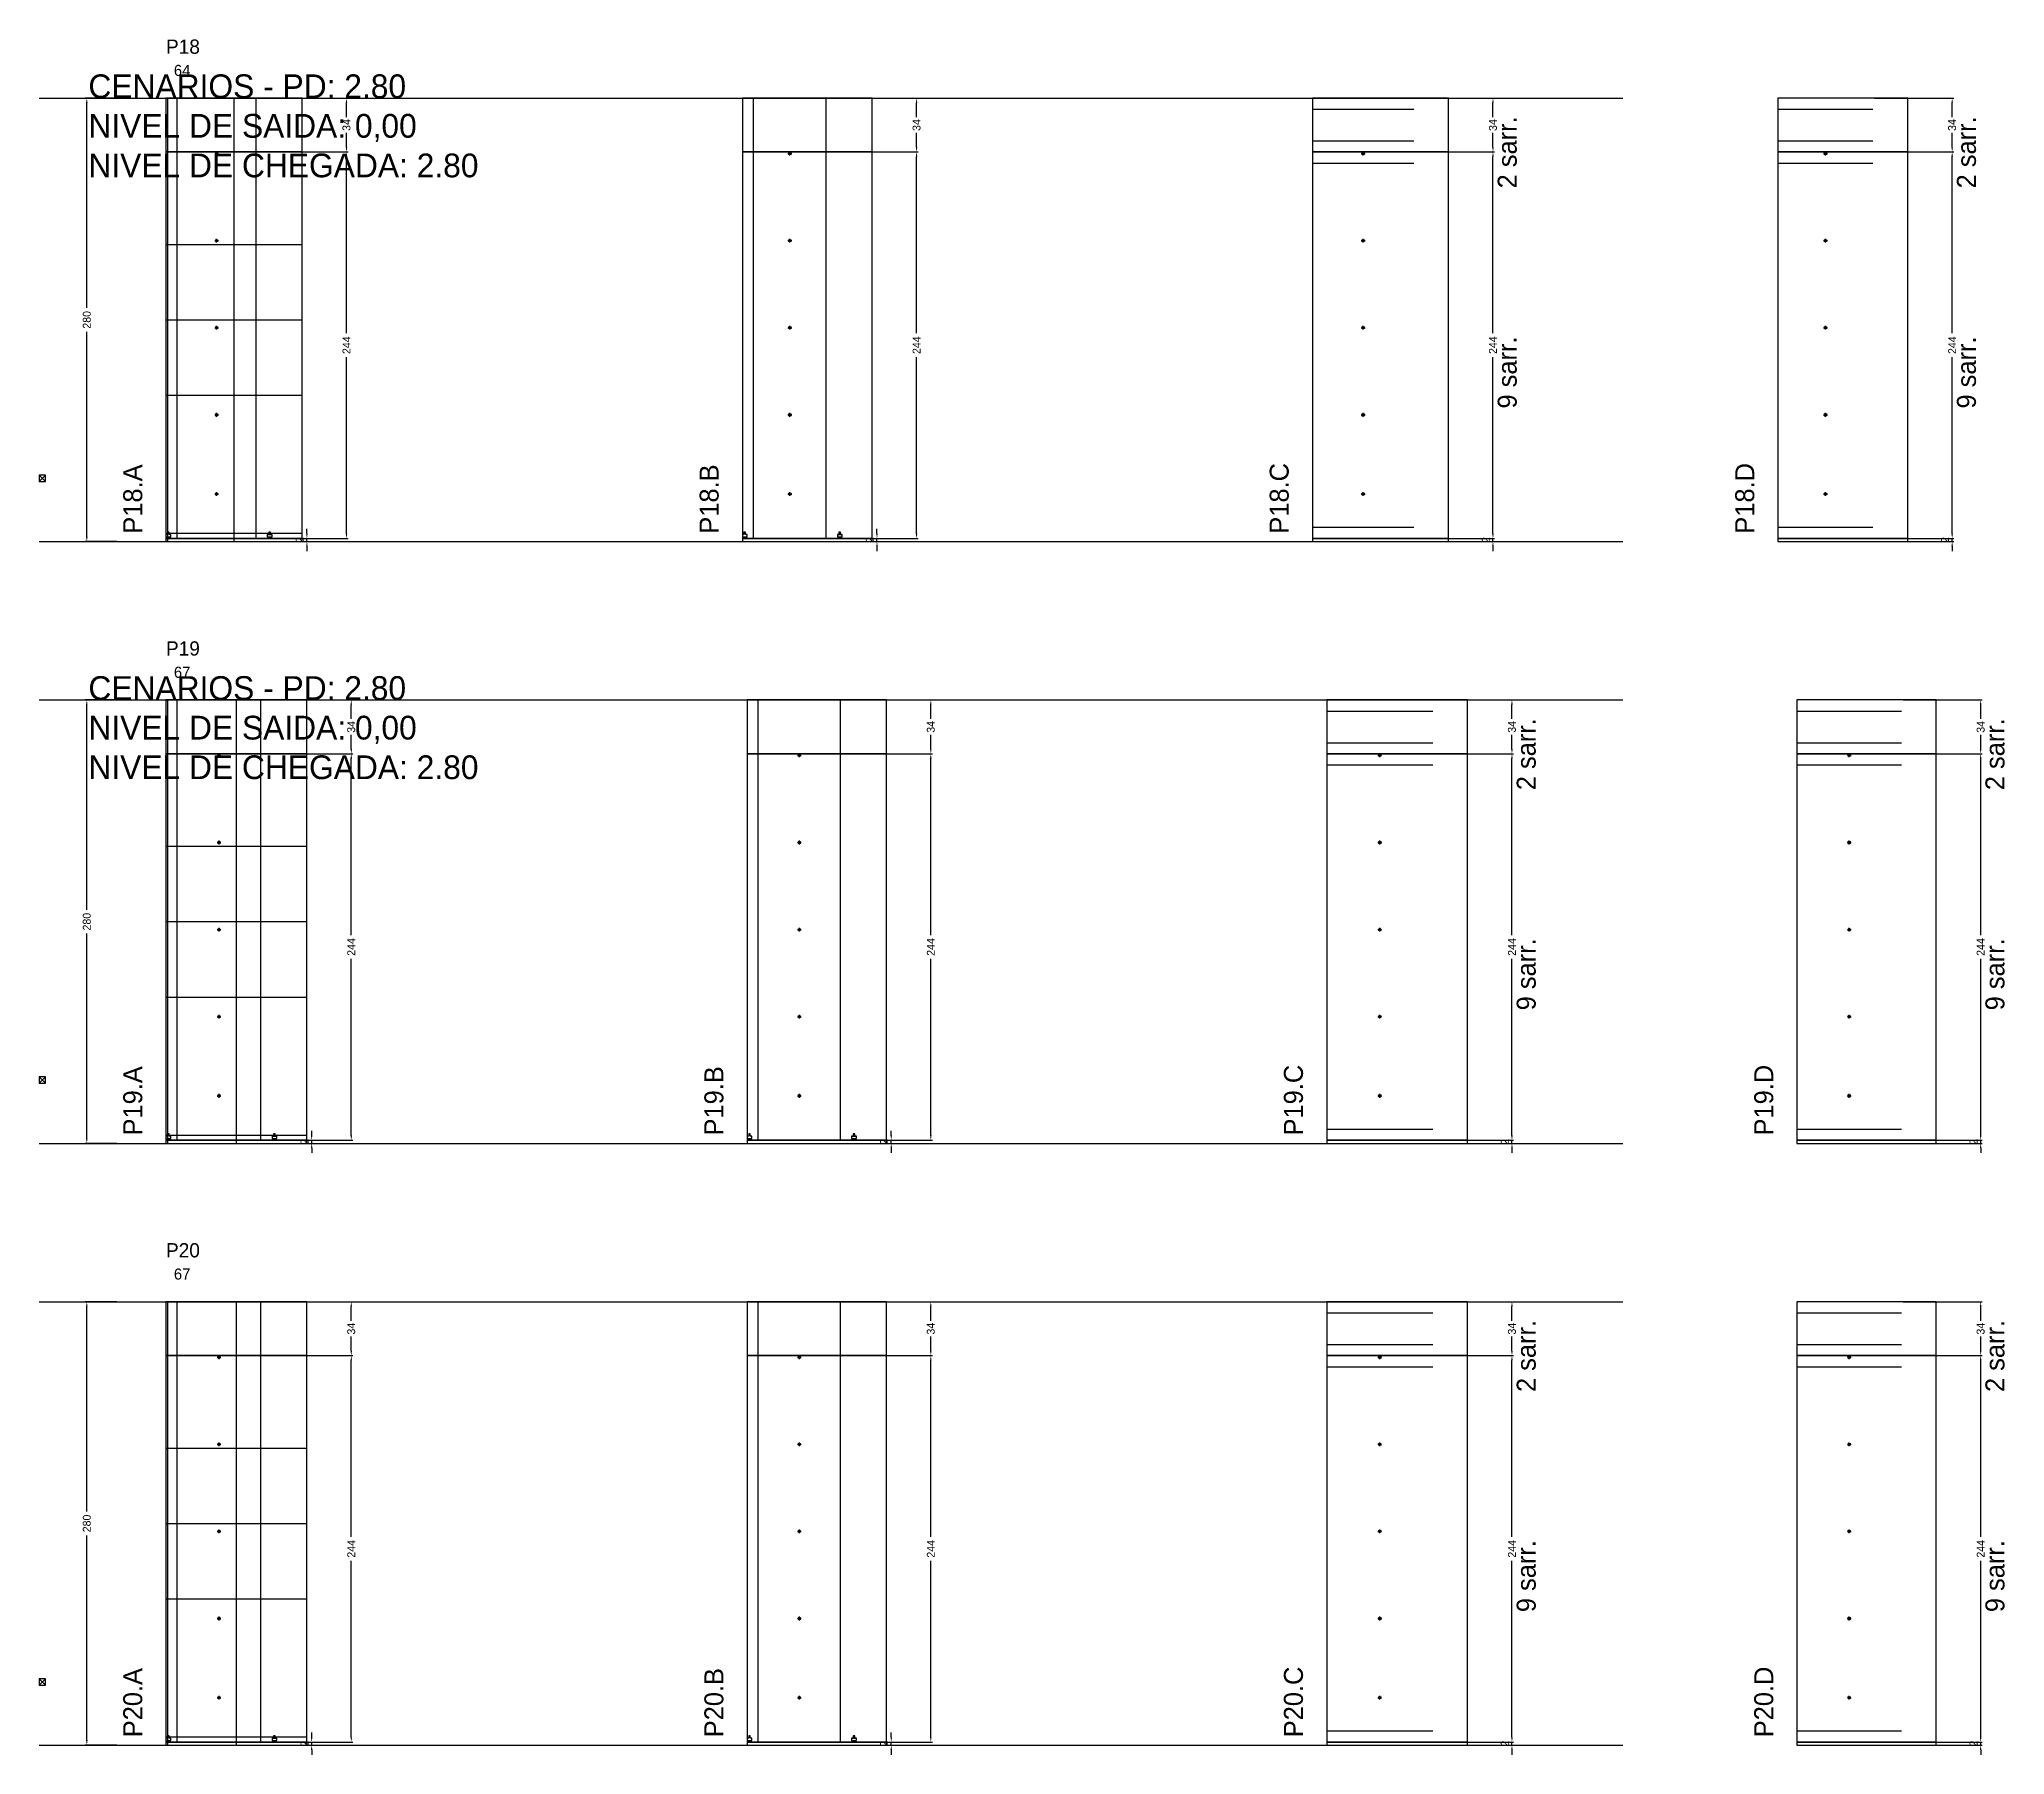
# Model space of a CAD drawing. Header units: centimetres. Extents: x -8500 to 4121, y -7606 to 295.
# Drawn here: x -7000 to -5759, y -7606 to -6523 of the extents above; entities that cross this region are included whole.
import ezdxf

# ---------------------------------------------------------------- set-up
doc = ezdxf.new("R2010")
doc.units = ezdxf.units.CM
doc.linetypes.add('DASHED', pattern=[2, -2])
for name, color, linetype in [('CHAPA', 140, 'Continuous'), ('COTA', 241, 'Continuous'), ('COTAS FURACAO', 16, 'Continuous'), ('Madeira', 30, 'Continuous'), ('MEIO_PONT', 160, 'Continuous'), ('NOMENCLATURA', 7, 'Continuous'), ('Nível', 160, 'Continuous'), ('Painéis', 200, 'Continuous'), ('Perfil Metálico', 150, 'Continuous'), ('SARR_2.2x7', 40, 'Continuous'), ('SARRAFO DE PRESSAO', 200, 'Continuous'), ('texto', 7, 'Continuous'), ('TEXTO_GERAL', 7, 'Continuous')]:
    doc.layers.add(name, color=color, linetype=linetype)
doc.dimstyles.new('PAINEL-NOVA', dxfattribs={"dimtxt": 5, "dimasz": 3, "dimexe": 1, "dimexo": 1, "dimgap": 1, "dimtad": 1, "dimcen": 2.5, "dimazin": 3, "dimtfac": 1, "dimtmove": 0, "dimatfit": 3})

msp = doc.modelspace()

# ---------------------------------------------------------------- texts
at = {"layer": 'NOMENCLATURA'}
for s, p in [('CENARIOS - PD: 2.80', (-6969, -6560)), ('NIVEL DE SAIDA: 0,00', (-6969, -6585)), ('NIVEL DE CHEGADA: 2.80', (-6969, -6610)), ('CENARIOS - PD: 2.80', (-6969, -6940)), ('NIVEL DE SAIDA: 0,00', (-6969, -6965)), ('NIVEL DE CHEGADA: 2.80', (-6969, -6990))]:
    msp.add_text(s, height=15, dxfattribs=at).set_placement(p)
for s, p in [('2 sarr.', (-6067, -6617)), ('2 sarr.', (-5777, -6617)), ('9 sarr.', (-6067, -6756)), ('9 sarr.', (-5777, -6756)), ('P18.A', (-6935, -6835)), ('P18.B', (-6571, -6835)), ('P18.C', (-6211, -6835)), ('P18.D', (-5917, -6835)), ('2 sarr.', (-6055, -6997)), ('2 sarr.', (-5759, -6997)), ('9 sarr.', (-6055, -7136)), ('9 sarr.', (-5759, -7136)), ('P19.A', (-6935, -7215)), ('P19.B', (-6568, -7215)), ('P19.C', (-6202, -7215)), ('P19.D', (-5905, -7215)), ('2 sarr.', (-6055, -7377)), ('2 sarr.', (-5759, -7377)), ('9 sarr.', (-6055, -7516)), ('9 sarr.', (-5759, -7516)), ('P20.A', (-6935, -7595)), ('P20.B', (-6568, -7595)), ('P20.C', (-6202, -7595)), ('P20.D', (-5905, -7595))]:
    msp.add_text(s, height=12, rotation=90, dxfattribs=at).set_placement(p)
at = {"layer": 'texto'}
for s, p in [('64', (-6915, -6546)), ('67', (-6915, -6926)), ('67', (-6915, -7306))]:
    msp.add_text(s, height=7, dxfattribs=at).set_placement(p)
at = {"layer": 'TEXTO_GERAL'}
for s, p in [('P18', (-6920, -6532)), ('P19', (-6920, -6912)), ('P20', (-6920, -7292))]:
    msp.add_text(s, height=9, dxfattribs=at).set_placement(p)

# ---------------------------------------------------------------- blocks, each defined once
blk = doc.blocks.new('_CLOSEDFILLED')
at = {"color": 0, "linetype": 'BYBLOCK'}
blk.add_solid([(-1, 0.16), (0, 0), (-1, -0.16)], dxfattribs=at)
blk = doc.blocks.new('*D495')
for p, q in [((-6951, -7320), (-6971, -7320)), ((-6970, -7452.5), (-6970, -7323)), ((-6970, -7597), (-6970, -7467.5)), ((-6951, -7600), (-6971, -7600))]:
    blk.add_line(p, q)
at = {"layer": 'Defpoints'}
for p in [(-6950, -7320), (-6970, -7600), (-6950, -7600)]:
    blk.add_point(p, dxfattribs=at)
at = {"layer": 'COTA', "xscale": 3, "yscale": 3}
for p, rotation in [((-6970, -7320), 90), ((-6970, -7600), 270)]:
    blk.add_blockref('_CLOSEDFILLED', p, dxfattribs=dict(at, rotation=rotation))
at = {"layer": 'COTA', "insert": (-6970, -7460), "char_height": 5, "attachment_point": 5, "rotation": 90}
blk.add_mtext('280', dxfattribs=at)
blk = doc.blocks.new('MULDURA')
at = {"layer": 'Paineis'}
for p, q in [((0, 0), (4, 4)), ((4, 0), (0, 4))]:
    blk.add_line(p, q, dxfattribs=at)
blk.add_lwpolyline([(0, 0), (4, 0), (4, 4), (0, 4)], close=True, dxfattribs=at)
blk = doc.blocks.new('*D497')
for p, q in [((-6852, -7354), (-6802, -7354)), ((-6803, -7468.5), (-6803, -7357)), ((-6803, -7595), (-6803, -7483.5)), ((-6852, -7598), (-6802, -7598))]:
    blk.add_line(p, q)
at = {"layer": 'Defpoints'}
for p in [(-6853, -7354), (-6853, -7598), (-6803, -7598)]:
    blk.add_point(p, dxfattribs=at)
at = {"layer": 'COTA', "xscale": 3, "yscale": 3}
for p, rotation in [((-6803, -7354), 90), ((-6803, -7598), 270)]:
    blk.add_blockref('_CLOSEDFILLED', p, dxfattribs=dict(at, rotation=rotation))
at = {"layer": 'COTA', "insert": (-6803, -7476), "char_height": 5, "attachment_point": 5, "rotation": 90}
blk.add_mtext('244', dxfattribs=at)
blk = doc.blocks.new('*D498')
for p, q in [((-6852, -7320), (-6802, -7320)), ((-6803, -7332), (-6803, -7323)), ((-6803, -7351), (-6803, -7342)), ((-6852, -7354), (-6802, -7354))]:
    blk.add_line(p, q)
at = {"layer": 'Defpoints'}
for p in [(-6853, -7320), (-6853, -7354), (-6803, -7354)]:
    blk.add_point(p, dxfattribs=at)
at = {"layer": 'COTA', "xscale": 3, "yscale": 3}
for p, rotation in [((-6803, -7320), 90), ((-6803, -7354), 270)]:
    blk.add_blockref('_CLOSEDFILLED', p, dxfattribs=dict(at, rotation=rotation))
at = {"layer": 'COTA', "insert": (-6803, -7337), "char_height": 5, "attachment_point": 5, "rotation": 90}
blk.add_mtext('34', dxfattribs=at)
blk = doc.blocks.new('SLIPTEE')
at = {"layer": 'Paineis'}
blk.add_lwpolyline([(0, 0), (3, 0), (3, 1.5), (2, 1.5), (2, 3), (1, 3), (1, 1.5), (0, 1.5)], close=True, dxfattribs=at)
blk = doc.blocks.new('SLIPTDD')
at = {"layer": 'Paineis'}
blk.add_line((0, 1.5), (3, 1.5), dxfattribs=at)
blk.add_lwpolyline([(0, 0), (3, 0), (3, 1.5), (2, 1.5), (2, 3), (1, 3), (1, 1.5), (0, 1.5)], close=True, dxfattribs=at)
blk = doc.blocks.new('furacao')
at = {"layer": 'COTAS FURACAO'}
for p, q in [((-1.2, 0), (1.2, 0)), ((0, -1.2), (0, 1.2))]:
    blk.add_line(p, q, dxfattribs=at)
blk.add_circle((0, 0), 0.8, dxfattribs=at)
blk = doc.blocks.new('*D500')
for p, q in [((-6486, -7354), (-6436, -7354)), ((-6437, -7468.5), (-6437, -7357)), ((-6437, -7595), (-6437, -7483.5)), ((-6486, -7598), (-6436, -7598))]:
    blk.add_line(p, q)
at = {"layer": 'Defpoints'}
for p in [(-6487, -7354), (-6487, -7598), (-6437, -7598)]:
    blk.add_point(p, dxfattribs=at)
at = {"layer": 'COTA', "xscale": 3, "yscale": 3}
for p, rotation in [((-6437, -7354), 90), ((-6437, -7598), 270)]:
    blk.add_blockref('_CLOSEDFILLED', p, dxfattribs=dict(at, rotation=rotation))
at = {"layer": 'COTA', "insert": (-6437, -7476), "char_height": 5, "attachment_point": 5, "rotation": 90}
blk.add_mtext('244', dxfattribs=at)
blk = doc.blocks.new('*D501')
for p, q in [((-6486, -7320), (-6436, -7320)), ((-6437, -7332), (-6437, -7323)), ((-6437, -7351), (-6437, -7342)), ((-6486, -7354), (-6436, -7354))]:
    blk.add_line(p, q)
at = {"layer": 'Defpoints'}
for p in [(-6487, -7320), (-6487, -7354), (-6437, -7354)]:
    blk.add_point(p, dxfattribs=at)
at = {"layer": 'COTA', "xscale": 3, "yscale": 3}
for p, rotation in [((-6437, -7320), 90), ((-6437, -7354), 270)]:
    blk.add_blockref('_CLOSEDFILLED', p, dxfattribs=dict(at, rotation=rotation))
at = {"layer": 'COTA', "insert": (-6437, -7337), "char_height": 5, "attachment_point": 5, "rotation": 90}
blk.add_mtext('34', dxfattribs=at)
blk = doc.blocks.new('*D503')
for p, q in [((-6119, -7354), (-6069, -7354)), ((-6070, -7468.5), (-6070, -7357)), ((-6070, -7595), (-6070, -7483.5)), ((-6119, -7598), (-6069, -7598))]:
    blk.add_line(p, q)
at = {"layer": 'Defpoints'}
for p in [(-6120, -7354), (-6120, -7598), (-6070, -7598)]:
    blk.add_point(p, dxfattribs=at)
at = {"layer": 'COTA', "xscale": 3, "yscale": 3}
for p, rotation in [((-6070, -7354), 90), ((-6070, -7598), 270)]:
    blk.add_blockref('_CLOSEDFILLED', p, dxfattribs=dict(at, rotation=rotation))
at = {"layer": 'COTA', "insert": (-6070, -7476), "char_height": 5, "attachment_point": 5, "rotation": 90}
blk.add_mtext('244', dxfattribs=at)
blk = doc.blocks.new('*D504')
for p, q in [((-6119, -7320), (-6069, -7320)), ((-6070, -7332), (-6070, -7323)), ((-6070, -7351), (-6070, -7342)), ((-6119, -7354), (-6069, -7354))]:
    blk.add_line(p, q)
at = {"layer": 'Defpoints'}
for p in [(-6120, -7320), (-6120, -7354), (-6070, -7354)]:
    blk.add_point(p, dxfattribs=at)
at = {"layer": 'COTA', "xscale": 3, "yscale": 3}
for p, rotation in [((-6070, -7320), 90), ((-6070, -7354), 270)]:
    blk.add_blockref('_CLOSEDFILLED', p, dxfattribs=dict(at, rotation=rotation))
at = {"layer": 'COTA', "insert": (-6070, -7337), "char_height": 5, "attachment_point": 5, "rotation": 90}
blk.add_mtext('34', dxfattribs=at)
blk = doc.blocks.new('*D506')
for p, q in [((-5823, -7354), (-5773, -7354)), ((-5774, -7468.5), (-5774, -7357)), ((-5774, -7595), (-5774, -7483.5)), ((-5823, -7598), (-5773, -7598))]:
    blk.add_line(p, q)
at = {"layer": 'Defpoints'}
for p in [(-5824, -7354), (-5824, -7598), (-5774, -7598)]:
    blk.add_point(p, dxfattribs=at)
at = {"layer": 'COTA', "xscale": 3, "yscale": 3}
for p, rotation in [((-5774, -7354), 90), ((-5774, -7598), 270)]:
    blk.add_blockref('_CLOSEDFILLED', p, dxfattribs=dict(at, rotation=rotation))
at = {"layer": 'COTA', "insert": (-5774, -7476), "char_height": 5, "attachment_point": 5, "rotation": 90}
blk.add_mtext('244', dxfattribs=at)
blk = doc.blocks.new('*D507')
for p, q in [((-5823, -7320), (-5773, -7320)), ((-5774, -7332), (-5774, -7323)), ((-5774, -7351), (-5774, -7342)), ((-5823, -7354), (-5773, -7354))]:
    blk.add_line(p, q)
at = {"layer": 'Defpoints'}
for p in [(-5824, -7320), (-5824, -7354), (-5774, -7354)]:
    blk.add_point(p, dxfattribs=at)
at = {"layer": 'COTA', "xscale": 3, "yscale": 3}
for p, rotation in [((-5774, -7320), 90), ((-5774, -7354), 270)]:
    blk.add_blockref('_CLOSEDFILLED', p, dxfattribs=dict(at, rotation=rotation))
at = {"layer": 'COTA', "insert": (-5774, -7337), "char_height": 5, "attachment_point": 5, "rotation": 90}
blk.add_mtext('34', dxfattribs=at)
blk = doc.blocks.new('*D469')
for p, q in [((-6951, -6940), (-6971, -6940)), ((-6970, -7072.5), (-6970, -6943)), ((-6970, -7217), (-6970, -7087.5)), ((-6951, -7220), (-6971, -7220))]:
    blk.add_line(p, q)
at = {"layer": 'Defpoints'}
for p in [(-6950, -6940), (-6970, -7220), (-6950, -7220)]:
    blk.add_point(p, dxfattribs=at)
at = {"layer": 'COTA', "xscale": 3, "yscale": 3}
for p, rotation in [((-6970, -6940), 90), ((-6970, -7220), 270)]:
    blk.add_blockref('_CLOSEDFILLED', p, dxfattribs=dict(at, rotation=rotation))
at = {"layer": 'COTA', "insert": (-6970, -7080), "char_height": 5, "attachment_point": 5, "rotation": 90}
blk.add_mtext('280', dxfattribs=at)
blk = doc.blocks.new('*D471')
for p, q in [((-6852, -6974), (-6802, -6974)), ((-6803, -7088.5), (-6803, -6977)), ((-6803, -7215), (-6803, -7103.5)), ((-6852, -7218), (-6802, -7218))]:
    blk.add_line(p, q)
at = {"layer": 'Defpoints'}
for p in [(-6853, -6974), (-6853, -7218), (-6803, -7218)]:
    blk.add_point(p, dxfattribs=at)
at = {"layer": 'COTA', "xscale": 3, "yscale": 3}
for p, rotation in [((-6803, -6974), 90), ((-6803, -7218), 270)]:
    blk.add_blockref('_CLOSEDFILLED', p, dxfattribs=dict(at, rotation=rotation))
at = {"layer": 'COTA', "insert": (-6803, -7096), "char_height": 5, "attachment_point": 5, "rotation": 90}
blk.add_mtext('244', dxfattribs=at)
blk = doc.blocks.new('*D472')
for p, q in [((-6852, -6940), (-6802, -6940)), ((-6803, -6952), (-6803, -6943)), ((-6803, -6971), (-6803, -6962)), ((-6852, -6974), (-6802, -6974))]:
    blk.add_line(p, q)
at = {"layer": 'Defpoints'}
for p in [(-6853, -6940), (-6853, -6974), (-6803, -6974)]:
    blk.add_point(p, dxfattribs=at)
at = {"layer": 'COTA', "xscale": 3, "yscale": 3}
for p, rotation in [((-6803, -6940), 90), ((-6803, -6974), 270)]:
    blk.add_blockref('_CLOSEDFILLED', p, dxfattribs=dict(at, rotation=rotation))
at = {"layer": 'COTA', "insert": (-6803, -6957), "char_height": 5, "attachment_point": 5, "rotation": 90}
blk.add_mtext('34', dxfattribs=at)
blk = doc.blocks.new('*D474')
for p, q in [((-6486, -6974), (-6436, -6974)), ((-6437, -7088.5), (-6437, -6977)), ((-6437, -7215), (-6437, -7103.5)), ((-6486, -7218), (-6436, -7218))]:
    blk.add_line(p, q)
at = {"layer": 'Defpoints'}
for p in [(-6487, -6974), (-6487, -7218), (-6437, -7218)]:
    blk.add_point(p, dxfattribs=at)
at = {"layer": 'COTA', "xscale": 3, "yscale": 3}
for p, rotation in [((-6437, -6974), 90), ((-6437, -7218), 270)]:
    blk.add_blockref('_CLOSEDFILLED', p, dxfattribs=dict(at, rotation=rotation))
at = {"layer": 'COTA', "insert": (-6437, -7096), "char_height": 5, "attachment_point": 5, "rotation": 90}
blk.add_mtext('244', dxfattribs=at)
blk = doc.blocks.new('*D475')
for p, q in [((-6486, -6940), (-6436, -6940)), ((-6437, -6952), (-6437, -6943)), ((-6437, -6971), (-6437, -6962)), ((-6486, -6974), (-6436, -6974))]:
    blk.add_line(p, q)
at = {"layer": 'Defpoints'}
for p in [(-6487, -6940), (-6487, -6974), (-6437, -6974)]:
    blk.add_point(p, dxfattribs=at)
at = {"layer": 'COTA', "xscale": 3, "yscale": 3}
for p, rotation in [((-6437, -6940), 90), ((-6437, -6974), 270)]:
    blk.add_blockref('_CLOSEDFILLED', p, dxfattribs=dict(at, rotation=rotation))
at = {"layer": 'COTA', "insert": (-6437, -6957), "char_height": 5, "attachment_point": 5, "rotation": 90}
blk.add_mtext('34', dxfattribs=at)
blk = doc.blocks.new('*D477')
for p, q in [((-6119, -6974), (-6069, -6974)), ((-6070, -7088.5), (-6070, -6977)), ((-6070, -7215), (-6070, -7103.5)), ((-6119, -7218), (-6069, -7218))]:
    blk.add_line(p, q)
at = {"layer": 'Defpoints'}
for p in [(-6120, -6974), (-6120, -7218), (-6070, -7218)]:
    blk.add_point(p, dxfattribs=at)
at = {"layer": 'COTA', "xscale": 3, "yscale": 3}
for p, rotation in [((-6070, -6974), 90), ((-6070, -7218), 270)]:
    blk.add_blockref('_CLOSEDFILLED', p, dxfattribs=dict(at, rotation=rotation))
at = {"layer": 'COTA', "insert": (-6070, -7096), "char_height": 5, "attachment_point": 5, "rotation": 90}
blk.add_mtext('244', dxfattribs=at)
blk = doc.blocks.new('*D478')
for p, q in [((-6119, -6940), (-6069, -6940)), ((-6070, -6952), (-6070, -6943)), ((-6070, -6971), (-6070, -6962)), ((-6119, -6974), (-6069, -6974))]:
    blk.add_line(p, q)
at = {"layer": 'Defpoints'}
for p in [(-6120, -6940), (-6120, -6974), (-6070, -6974)]:
    blk.add_point(p, dxfattribs=at)
at = {"layer": 'COTA', "xscale": 3, "yscale": 3}
for p, rotation in [((-6070, -6940), 90), ((-6070, -6974), 270)]:
    blk.add_blockref('_CLOSEDFILLED', p, dxfattribs=dict(at, rotation=rotation))
at = {"layer": 'COTA', "insert": (-6070, -6957), "char_height": 5, "attachment_point": 5, "rotation": 90}
blk.add_mtext('34', dxfattribs=at)
blk = doc.blocks.new('*D480')
for p, q in [((-5823, -6974), (-5773, -6974)), ((-5774, -7088.5), (-5774, -6977)), ((-5774, -7215), (-5774, -7103.5)), ((-5823, -7218), (-5773, -7218))]:
    blk.add_line(p, q)
at = {"layer": 'Defpoints'}
for p in [(-5824, -6974), (-5824, -7218), (-5774, -7218)]:
    blk.add_point(p, dxfattribs=at)
at = {"layer": 'COTA', "xscale": 3, "yscale": 3}
for p, rotation in [((-5774, -6974), 90), ((-5774, -7218), 270)]:
    blk.add_blockref('_CLOSEDFILLED', p, dxfattribs=dict(at, rotation=rotation))
at = {"layer": 'COTA', "insert": (-5774, -7096), "char_height": 5, "attachment_point": 5, "rotation": 90}
blk.add_mtext('244', dxfattribs=at)
blk = doc.blocks.new('*D481')
for p, q in [((-5823, -6940), (-5773, -6940)), ((-5774, -6952), (-5774, -6943)), ((-5774, -6971), (-5774, -6962)), ((-5823, -6974), (-5773, -6974))]:
    blk.add_line(p, q)
at = {"layer": 'Defpoints'}
for p in [(-5824, -6940), (-5824, -6974), (-5774, -6974)]:
    blk.add_point(p, dxfattribs=at)
at = {"layer": 'COTA', "xscale": 3, "yscale": 3}
for p, rotation in [((-5774, -6940), 90), ((-5774, -6974), 270)]:
    blk.add_blockref('_CLOSEDFILLED', p, dxfattribs=dict(at, rotation=rotation))
at = {"layer": 'COTA', "insert": (-5774, -6957), "char_height": 5, "attachment_point": 5, "rotation": 90}
blk.add_mtext('34', dxfattribs=at)
blk = doc.blocks.new('*D443')
for p, q in [((-6951, -6560), (-6971, -6560)), ((-6970, -6692.5), (-6970, -6563)), ((-6970, -6837), (-6970, -6707.5)), ((-6951, -6840), (-6971, -6840))]:
    blk.add_line(p, q)
at = {"layer": 'Defpoints'}
for p in [(-6950, -6560), (-6970, -6840), (-6950, -6840)]:
    blk.add_point(p, dxfattribs=at)
at = {"layer": 'COTA', "xscale": 3, "yscale": 3}
for p, rotation in [((-6970, -6560), 90), ((-6970, -6840), 270)]:
    blk.add_blockref('_CLOSEDFILLED', p, dxfattribs=dict(at, rotation=rotation))
at = {"layer": 'COTA', "insert": (-6970, -6700), "char_height": 5, "attachment_point": 5, "rotation": 90}
blk.add_mtext('280', dxfattribs=at)
blk = doc.blocks.new('*D445')
for p, q in [((-6855, -6594), (-6805, -6594)), ((-6806, -6708.5), (-6806, -6597)), ((-6806, -6835), (-6806, -6723.5)), ((-6855, -6838), (-6805, -6838))]:
    blk.add_line(p, q)
at = {"layer": 'Defpoints'}
for p in [(-6856, -6594), (-6856, -6838), (-6806, -6838)]:
    blk.add_point(p, dxfattribs=at)
at = {"layer": 'COTA', "xscale": 3, "yscale": 3}
for p, rotation in [((-6806, -6594), 90), ((-6806, -6838), 270)]:
    blk.add_blockref('_CLOSEDFILLED', p, dxfattribs=dict(at, rotation=rotation))
at = {"layer": 'COTA', "insert": (-6806, -6716), "char_height": 5, "attachment_point": 5, "rotation": 90}
blk.add_mtext('244', dxfattribs=at)
blk = doc.blocks.new('*D446')
for p, q in [((-6855, -6560), (-6805, -6560)), ((-6806, -6572), (-6806, -6563)), ((-6806, -6591), (-6806, -6582)), ((-6855, -6594), (-6805, -6594))]:
    blk.add_line(p, q)
at = {"layer": 'Defpoints'}
for p in [(-6856, -6560), (-6856, -6594), (-6806, -6594)]:
    blk.add_point(p, dxfattribs=at)
at = {"layer": 'COTA', "xscale": 3, "yscale": 3}
for p, rotation in [((-6806, -6560), 90), ((-6806, -6594), 270)]:
    blk.add_blockref('_CLOSEDFILLED', p, dxfattribs=dict(at, rotation=rotation))
at = {"layer": 'COTA', "insert": (-6806, -6577), "char_height": 5, "attachment_point": 5, "rotation": 90}
blk.add_mtext('34', dxfattribs=at)
blk = doc.blocks.new('*D448')
for p, q in [((-6495, -6594), (-6445, -6594)), ((-6446, -6708.5), (-6446, -6597)), ((-6446, -6835), (-6446, -6723.5)), ((-6495, -6838), (-6445, -6838))]:
    blk.add_line(p, q)
at = {"layer": 'Defpoints'}
for p in [(-6496, -6594), (-6496, -6838), (-6446, -6838)]:
    blk.add_point(p, dxfattribs=at)
at = {"layer": 'COTA', "xscale": 3, "yscale": 3}
for p, rotation in [((-6446, -6594), 90), ((-6446, -6838), 270)]:
    blk.add_blockref('_CLOSEDFILLED', p, dxfattribs=dict(at, rotation=rotation))
at = {"layer": 'COTA', "insert": (-6446, -6716), "char_height": 5, "attachment_point": 5, "rotation": 90}
blk.add_mtext('244', dxfattribs=at)
blk = doc.blocks.new('*D449')
for p, q in [((-6495, -6560), (-6445, -6560)), ((-6446, -6572), (-6446, -6563)), ((-6446, -6591), (-6446, -6582)), ((-6495, -6594), (-6445, -6594))]:
    blk.add_line(p, q)
at = {"layer": 'Defpoints'}
for p in [(-6496, -6560), (-6496, -6594), (-6446, -6594)]:
    blk.add_point(p, dxfattribs=at)
at = {"layer": 'COTA', "xscale": 3, "yscale": 3}
for p, rotation in [((-6446, -6560), 90), ((-6446, -6594), 270)]:
    blk.add_blockref('_CLOSEDFILLED', p, dxfattribs=dict(at, rotation=rotation))
at = {"layer": 'COTA', "insert": (-6446, -6577), "char_height": 5, "attachment_point": 5, "rotation": 90}
blk.add_mtext('34', dxfattribs=at)
blk = doc.blocks.new('*D451')
for p, q in [((-6131, -6594), (-6081, -6594)), ((-6082, -6708.5), (-6082, -6597)), ((-6082, -6835), (-6082, -6723.5)), ((-6131, -6838), (-6081, -6838))]:
    blk.add_line(p, q)
at = {"layer": 'Defpoints'}
for p in [(-6132, -6594), (-6132, -6838), (-6082, -6838)]:
    blk.add_point(p, dxfattribs=at)
at = {"layer": 'COTA', "xscale": 3, "yscale": 3}
for p, rotation in [((-6082, -6594), 90), ((-6082, -6838), 270)]:
    blk.add_blockref('_CLOSEDFILLED', p, dxfattribs=dict(at, rotation=rotation))
at = {"layer": 'COTA', "insert": (-6082, -6716), "char_height": 5, "attachment_point": 5, "rotation": 90}
blk.add_mtext('244', dxfattribs=at)
blk = doc.blocks.new('*D452')
for p, q in [((-6131, -6560), (-6081, -6560)), ((-6082, -6572), (-6082, -6563)), ((-6082, -6591), (-6082, -6582)), ((-6131, -6594), (-6081, -6594))]:
    blk.add_line(p, q)
at = {"layer": 'Defpoints'}
for p in [(-6132, -6560), (-6132, -6594), (-6082, -6594)]:
    blk.add_point(p, dxfattribs=at)
at = {"layer": 'COTA', "xscale": 3, "yscale": 3}
for p, rotation in [((-6082, -6560), 90), ((-6082, -6594), 270)]:
    blk.add_blockref('_CLOSEDFILLED', p, dxfattribs=dict(at, rotation=rotation))
at = {"layer": 'COTA', "insert": (-6082, -6577), "char_height": 5, "attachment_point": 5, "rotation": 90}
blk.add_mtext('34', dxfattribs=at)
blk = doc.blocks.new('*D454')
for p, q in [((-5841, -6594), (-5791, -6594)), ((-5792, -6708.5), (-5792, -6597)), ((-5792, -6835), (-5792, -6723.5)), ((-5841, -6838), (-5791, -6838))]:
    blk.add_line(p, q)
at = {"layer": 'Defpoints'}
for p in [(-5842, -6594), (-5842, -6838), (-5792, -6838)]:
    blk.add_point(p, dxfattribs=at)
at = {"layer": 'COTA', "xscale": 3, "yscale": 3}
for p, rotation in [((-5792, -6594), 90), ((-5792, -6838), 270)]:
    blk.add_blockref('_CLOSEDFILLED', p, dxfattribs=dict(at, rotation=rotation))
at = {"layer": 'COTA', "insert": (-5792, -6716), "char_height": 5, "attachment_point": 5, "rotation": 90}
blk.add_mtext('244', dxfattribs=at)
blk = doc.blocks.new('*D455')
for p, q in [((-5841, -6560), (-5791, -6560)), ((-5792, -6572), (-5792, -6563)), ((-5792, -6591), (-5792, -6582)), ((-5841, -6594), (-5791, -6594))]:
    blk.add_line(p, q)
at = {"layer": 'Defpoints'}
for p in [(-5842, -6560), (-5842, -6594), (-5792, -6594)]:
    blk.add_point(p, dxfattribs=at)
at = {"layer": 'COTA', "xscale": 3, "yscale": 3}
for p, rotation in [((-5792, -6560), 90), ((-5792, -6594), 270)]:
    blk.add_blockref('_CLOSEDFILLED', p, dxfattribs=dict(at, rotation=rotation))
at = {"layer": 'COTA', "insert": (-5792, -6577), "char_height": 5, "attachment_point": 5, "rotation": 90}
blk.add_mtext('34', dxfattribs=at)

# ---------------------------------------------------------------- dimensions: what is measured, and where the dimension line sits
at = {"layer": 'COTA'}
for base, p1, p2, picture, middle in [((-6970, -6840), (-6950, -6840), (-6950, -6560), '*D443', (-6970, -6700)), ((-6806, -6594), (-6856, -6594), (-6856, -6560), '*D446', (-6806, -6577)), ((-6446, -6594), (-6496, -6594), (-6496, -6560), '*D449', (-6446, -6577)), ((-6082, -6594), (-6132, -6594), (-6132, -6560), '*D452', (-6082, -6577)), ((-5792, -6594), (-5842, -6594), (-5842, -6560), '*D455', (-5792, -6577)), ((-6806, -6838), (-6856, -6838), (-6856, -6594), '*D445', (-6806, -6716)), ((-6446, -6838), (-6496, -6838), (-6496, -6594), '*D448', (-6446, -6716)), ((-6082, -6838), (-6132, -6838), (-6132, -6594), '*D451', (-6082, -6716)), ((-5792, -6838), (-5842, -6838), (-5842, -6594), '*D454', (-5792, -6716)), ((-6970, -7220), (-6950, -7220), (-6950, -6940), '*D469', (-6970, -7080)), ((-6803, -6974), (-6853, -6974), (-6853, -6940), '*D472', (-6803, -6957)), ((-6437, -6974), (-6487, -6974), (-6487, -6940), '*D475', (-6437, -6957)), ((-6070, -6974), (-6120, -6974), (-6120, -6940), '*D478', (-6070, -6957)), ((-5774, -6974), (-5824, -6974), (-5824, -6940), '*D481', (-5774, -6957)), ((-6803, -7218), (-6853, -7218), (-6853, -6974), '*D471', (-6803, -7096)), ((-6437, -7218), (-6487, -7218), (-6487, -6974), '*D474', (-6437, -7096)), ((-6070, -7218), (-6120, -7218), (-6120, -6974), '*D477', (-6070, -7096)), ((-5774, -7218), (-5824, -7218), (-5824, -6974), '*D480', (-5774, -7096)), ((-6970, -7600), (-6950, -7600), (-6950, -7320), '*D495', (-6970, -7460)), ((-6803, -7354), (-6853, -7354), (-6853, -7320), '*D498', (-6803, -7337)), ((-6437, -7354), (-6487, -7354), (-6487, -7320), '*D501', (-6437, -7337)), ((-6070, -7354), (-6120, -7354), (-6120, -7320), '*D504', (-6070, -7337)), ((-5774, -7354), (-5824, -7354), (-5824, -7320), '*D507', (-5774, -7337)), ((-6803, -7598), (-6853, -7598), (-6853, -7354), '*D497', (-6803, -7476)), ((-6437, -7598), (-6487, -7598), (-6487, -7354), '*D500', (-6437, -7476)), ((-6070, -7598), (-6120, -7598), (-6120, -7354), '*D503', (-6070, -7476)), ((-5774, -7598), (-5824, -7598), (-5824, -7354), '*D506', (-5774, -7476))]:
    dim = msp.add_linear_dim(base=base, p1=p1, p2=p2, angle=90, dimstyle='PAINEL-NOVA', dxfattribs=at)
    dim.commit()
    dim.dimension.update_dxf_attribs({"geometry": picture, "text_midpoint": middle})
for base, p1, p2 in [((-6831, -6840), (-6856, -6840), (-6856, -6838)), ((-6471, -6840), (-6496, -6840), (-6496, -6838)), ((-6082, -6840), (-6132, -6840), (-6132, -6838)), ((-5792, -6840), (-5842, -6840), (-5842, -6838)), ((-6828, -7220), (-6853, -7220), (-6853, -7218)), ((-6462, -7220), (-6487, -7220), (-6487, -7218)), ((-6070, -7220), (-6120, -7220), (-6120, -7218)), ((-5774, -7220), (-5824, -7220), (-5824, -7218)), ((-6828, -7600), (-6853, -7600), (-6853, -7598)), ((-6462, -7600), (-6487, -7600), (-6487, -7598)), ((-6070, -7600), (-6120, -7600), (-6120, -7598)), ((-5774, -7600), (-5824, -7600), (-5824, -7598))]:
    msp.add_linear_dim(base=base, p1=p1, p2=p2, angle=90, dimstyle='PAINEL-NOVA', dxfattribs=at).render()

# ---------------------------------------------------------------- linework, layer by layer
at = {"layer": 'CHAPA'}
for points in [[(-6920, -6840), (-6918.8, -6840), (-6918.8, -6560), (-6920, -6560)], [(-6920, -7220), (-6918.8, -7220), (-6918.8, -6940), (-6920, -6940)], [(-6920, -7600), (-6918.8, -7600), (-6918.8, -7320), (-6920, -7320)]]:
    msp.add_lwpolyline(points, close=True, dxfattribs=at)
at = {"layer": 'Madeira'}
for points in [[(-6920, -6652.4), (-6834, -6652.4)], [(-6920, -6747.6), (-6834, -6747.6)], [(-6920, -7032.4), (-6831, -7032.4)], [(-6920, -7127.6), (-6831, -7127.6)], [(-6920, -7412.4), (-6831, -7412.4)], [(-6920, -7507.6), (-6831, -7507.6)]]:
    msp.add_lwpolyline(points, dxfattribs=at)
at = {"layer": 'MEIO_PONT'}
for points in [[(-6920, -6700), (-6834, -6700)], [(-6920, -7080), (-6831, -7080)], [(-6920, -7460), (-6831, -7460)]]:
    msp.add_lwpolyline(points, dxfattribs=at)
at = {"layer": 'Nível', "linetype": 'DASHED'}
for points in [[(-7000, -6560), (-6000, -6560)], [(-7000, -6840), (-6000, -6840)], [(-7000, -6940), (-6000, -6940)], [(-7000, -7220), (-6000, -7220)], [(-7000, -7320), (-6000, -7320)], [(-7000, -7600), (-6000, -7600)]]:
    msp.add_lwpolyline(points, dxfattribs=at)
at = {"layer": 'Painéis'}
for points in [[(-6920, -6594), (-6834, -6594), (-6834, -6560), (-6920, -6560)], [(-6920, -6840), (-6834, -6840), (-6834, -6560), (-6920, -6560)], [(-6556, -6594), (-6474, -6594), (-6474, -6560), (-6556, -6560)], [(-6196, -6594), (-6110, -6594), (-6110, -6560), (-6196, -6560)], [(-5902, -6594), (-5820, -6594), (-5820, -6560), (-5902, -6560)], [(-6920, -6838), (-6834, -6838), (-6834, -6594), (-6920, -6594)], [(-6556, -6838), (-6474, -6838), (-6474, -6594), (-6556, -6594)], [(-6196, -6838), (-6110, -6838), (-6110, -6594), (-6196, -6594)], [(-5902, -6838), (-5820, -6838), (-5820, -6594), (-5902, -6594)], [(-6920, -6840), (-6834, -6840), (-6834, -6838), (-6920, -6838)], [(-6556, -6840), (-6474, -6840), (-6474, -6838), (-6556, -6838)], [(-6196, -6840), (-6110, -6840), (-6110, -6838), (-6196, -6838)], [(-5902, -6840), (-5820, -6840), (-5820, -6838), (-5902, -6838)], [(-6920, -6974), (-6831, -6974), (-6831, -6940), (-6920, -6940)], [(-6920, -7220), (-6831, -7220), (-6831, -6940), (-6920, -6940)], [(-6553, -6974), (-6465, -6974), (-6465, -6940), (-6553, -6940)], [(-6187, -6974), (-6098, -6974), (-6098, -6940), (-6187, -6940)], [(-5890, -6974), (-5802, -6974), (-5802, -6940), (-5890, -6940)], [(-6920, -7218), (-6831, -7218), (-6831, -6974), (-6920, -6974)], [(-6553, -7218), (-6465, -7218), (-6465, -6974), (-6553, -6974)], [(-6187, -7218), (-6098, -7218), (-6098, -6974), (-6187, -6974)], [(-5890, -7218), (-5802, -7218), (-5802, -6974), (-5890, -6974)], [(-6920, -7220), (-6831, -7220), (-6831, -7218), (-6920, -7218)], [(-6553, -7220), (-6465, -7220), (-6465, -7218), (-6553, -7218)], [(-6187, -7220), (-6098, -7220), (-6098, -7218), (-6187, -7218)], [(-5890, -7220), (-5802, -7220), (-5802, -7218), (-5890, -7218)], [(-6920, -7354), (-6831, -7354), (-6831, -7320), (-6920, -7320)], [(-6920, -7600), (-6831, -7600), (-6831, -7320), (-6920, -7320)], [(-6553, -7354), (-6465, -7354), (-6465, -7320), (-6553, -7320)], [(-6187, -7354), (-6098, -7354), (-6098, -7320), (-6187, -7320)], [(-5890, -7354), (-5802, -7354), (-5802, -7320), (-5890, -7320)], [(-6920, -7598), (-6831, -7598), (-6831, -7354), (-6920, -7354)], [(-6553, -7598), (-6465, -7598), (-6465, -7354), (-6553, -7354)], [(-6187, -7598), (-6098, -7598), (-6098, -7354), (-6187, -7354)], [(-5890, -7598), (-5802, -7598), (-5802, -7354), (-5890, -7354)], [(-6920, -7600), (-6831, -7600), (-6831, -7598), (-6920, -7598)], [(-6553, -7600), (-6465, -7600), (-6465, -7598), (-6553, -7598)], [(-6187, -7600), (-6098, -7600), (-6098, -7598), (-6187, -7598)], [(-5890, -7600), (-5802, -7600), (-5802, -7598), (-5890, -7598)]]:
    msp.add_lwpolyline(points, close=True, dxfattribs=at)
at = {"layer": 'Perfil Metálico'}
for p, q in [((-6877, -6840), (-6877, -6560)), ((-6875.5, -7220), (-6875.5, -6940)), ((-6875.5, -7600), (-6875.5, -7320))]:
    msp.add_line(p, q, dxfattribs=at)
at = {"layer": 'SARR_2.2x7'}
for points in [[(-6913, -6594), (-6913, -6560)], [(-6863, -6594), (-6863, -6560)], [(-6549, -6594), (-6549, -6560)], [(-6503, -6594), (-6503, -6560)], [(-6196, -6567), (-6132, -6567)], [(-5902, -6567), (-5842, -6567)], [(-6196, -6587), (-6132, -6587)], [(-5902, -6587), (-5842, -6587)], [(-6196, -6601), (-6132, -6601)], [(-5902, -6601), (-5842, -6601)], [(-6196, -6831), (-6132, -6831)], [(-5902, -6831), (-5842, -6831)], [(-6913, -6974), (-6913, -6940)], [(-6860, -6974), (-6860, -6940)], [(-6546, -6974), (-6546, -6940)], [(-6494, -6974), (-6494, -6940)], [(-6187, -6947), (-6120, -6947)], [(-5890, -6947), (-5824, -6947)], [(-6187, -6967), (-6120, -6967)], [(-5890, -6967), (-5824, -6967)], [(-6187, -6981), (-6120, -6981)], [(-5890, -6981), (-5824, -6981)], [(-6187, -7211), (-6120, -7211)], [(-5890, -7211), (-5824, -7211)], [(-6913, -7354), (-6913, -7320)], [(-6860, -7354), (-6860, -7320)], [(-6546, -7354), (-6546, -7320)], [(-6494, -7354), (-6494, -7320)], [(-6187, -7327), (-6120, -7327)], [(-5890, -7327), (-5824, -7327)], [(-6187, -7347), (-6120, -7347)], [(-5890, -7347), (-5824, -7347)], [(-6187, -7361), (-6120, -7361)], [(-5890, -7361), (-5824, -7361)], [(-6187, -7591), (-6120, -7591)], [(-5890, -7591), (-5824, -7591)]]:
    msp.add_lwpolyline(points, dxfattribs=at)
at = {"layer": 'SARR_2.2x7', "linetype": 'DASHED'}
for points in [[(-6913, -6838), (-6913, -6594)], [(-6863, -6838), (-6863, -6594)], [(-6549, -6838), (-6549, -6594)], [(-6503, -6838), (-6503, -6594)], [(-6913, -7218), (-6913, -6974)], [(-6860, -7218), (-6860, -6974)], [(-6546, -7218), (-6546, -6974)], [(-6494, -7218), (-6494, -6974)], [(-6913, -7598), (-6913, -7354)], [(-6860, -7598), (-6860, -7354)], [(-6546, -7598), (-6546, -7354)], [(-6494, -7598), (-6494, -7354)]]:
    msp.add_lwpolyline(points, dxfattribs=at)
at = {"layer": 'SARRAFO DE PRESSAO'}
for points in [[(-6920, -6840), (-6834, -6840), (-6834, -6835), (-6920, -6835)], [(-6920, -7220), (-6831, -7220), (-6831, -7215), (-6920, -7215)], [(-6920, -7600), (-6831, -7600), (-6831, -7595), (-6920, -7595)]]:
    msp.add_lwpolyline(points, close=True, dxfattribs=at)

# ---------------------------------------------------------------- block references
at = {"layer": 'COTA'}
for name, p in [('furacao', (-6888, -6595)), ('furacao', (-6526, -6595)), ('furacao', (-6164, -6595)), ('furacao', (-5872, -6595)), ('furacao', (-6888, -6650)), ('furacao', (-6526, -6650)), ('furacao', (-6164, -6650)), ('furacao', (-5872, -6650)), ('furacao', (-6888, -6705)), ('furacao', (-6526, -6705)), ('furacao', (-6164, -6705)), ('furacao', (-5872, -6705)), ('furacao', (-6888, -6760)), ('furacao', (-6526, -6760)), ('furacao', (-6164, -6760)), ('furacao', (-5872, -6760)), ('MULDURA', (-7000, -6802)), ('furacao', (-6888, -6810)), ('furacao', (-6526, -6810)), ('furacao', (-6164, -6810)), ('furacao', (-5872, -6810)), ('SLIPTEE', (-6920, -6837)), ('SLIPTDD', (-6856, -6837)), ('SLIPTEE', (-6556, -6837)), ('SLIPTDD', (-6496, -6837)), ('furacao', (-6886.5, -6975)), ('furacao', (-6520, -6975)), ('furacao', (-6153.5, -6975)), ('furacao', (-5857, -6975)), ('furacao', (-6886.5, -7030)), ('furacao', (-6520, -7030)), ('furacao', (-6153.5, -7030)), ('furacao', (-5857, -7030)), ('furacao', (-6886.5, -7085)), ('furacao', (-6520, -7085)), ('furacao', (-6153.5, -7085)), ('furacao', (-5857, -7085)), ('furacao', (-6886.5, -7140)), ('furacao', (-6520, -7140)), ('furacao', (-6153.5, -7140)), ('furacao', (-5857, -7140)), ('MULDURA', (-7000, -7182)), ('furacao', (-6886.5, -7190)), ('furacao', (-6520, -7190)), ('furacao', (-6153.5, -7190)), ('furacao', (-5857, -7190)), ('SLIPTEE', (-6920, -7217)), ('SLIPTDD', (-6853, -7217)), ('SLIPTEE', (-6553, -7217)), ('SLIPTDD', (-6487, -7217)), ('furacao', (-6886.5, -7355)), ('furacao', (-6520, -7355)), ('furacao', (-6153.5, -7355)), ('furacao', (-5857, -7355)), ('furacao', (-6886.5, -7410)), ('furacao', (-6520, -7410)), ('furacao', (-6153.5, -7410)), ('furacao', (-5857, -7410)), ('furacao', (-6886.5, -7465)), ('furacao', (-6520, -7465)), ('furacao', (-6153.5, -7465)), ('furacao', (-5857, -7465)), ('furacao', (-6886.5, -7520)), ('furacao', (-6520, -7520)), ('furacao', (-6153.5, -7520)), ('furacao', (-5857, -7520)), ('MULDURA', (-7000, -7562)), ('furacao', (-6886.5, -7570)), ('furacao', (-6520, -7570)), ('furacao', (-6153.5, -7570)), ('furacao', (-5857, -7570)), ('SLIPTEE', (-6920, -7597)), ('SLIPTDD', (-6853, -7597)), ('SLIPTEE', (-6553, -7597)), ('SLIPTDD', (-6487, -7597))]:
    msp.add_blockref(name, p, dxfattribs=at)

msp.set_redraw_order([(e.dxf.handle, doc.entitydb.next_handle()) for e in msp.query("TEXT MTEXT ATTDEF DIMENSION ARC_DIMENSION")])  # texts and dimensions are drawn at this point

doc.saveas('drawing.dxf')
